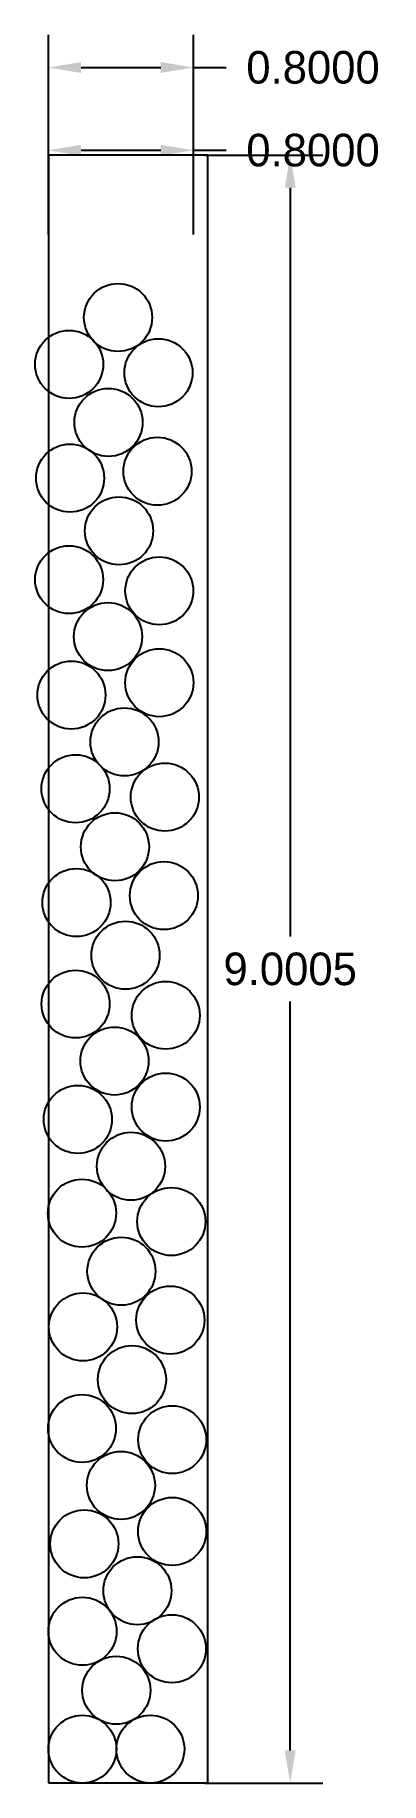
# Model space of a CAD drawing. Header units: inches. Extents: x -48 to 138, y -19 to 22.
# Drawn here: x -47.76 to -45.85, y 1.74 to 11.4 of the extents above; entities that cross this region are included whole.
import ezdxf

# ---------------------------------------------------------------- set-up
doc = ezdxf.new("R2010")
doc.units = ezdxf.units.IN
doc.header["$MEASUREMENT"] = 0
doc.dimstyles.get("Standard").update_dxf_attribs({"dimtxt": 0.18, "dimasz": 0.18, "dimexe": 0.18, "dimexo": 0.0625, "dimgap": 0.09, "dimtad": 0, "dimtih": 1, "dimtoh": 1, "dimdec": 4, "dimzin": 0, "dimdsep": 46, "dimtxsty": 'Standard', "dimcen": 0.09, "dimadec": 0, "dimazin": 0, "dimtfac": 1, "dimtdec": 4, "dimtofl": 0, "dimtmove": 0, "dimatfit": 3, "dimfxl": 1, "dimtolj": 1, "dimtzin": 0, "dimarcsym": 0})

msp = doc.modelspace()

# ---------------------------------------------------------------- blocks, each defined once
blk = doc.blocks.new('*D41')
at = {"color": 0, "lineweight": -2, "transparency": 16777216}
for p, q in [((-46.8257, 10.7356), (-46.1742, 10.7356)), ((-46.3542, 10.5556), (-46.3542, 6.4154)), ((-46.3542, 1.9151), (-46.3542, 6.0554)), ((-46.8257, 1.7351), (-46.1742, 1.7351))]:
    blk.add_line(p, q, dxfattribs=at)
at = {"color": 0, "transparency": 16777216}
for points in [[(-46.3842, 10.5556), (-46.3242, 10.5556), (-46.3542, 10.7356)], [(-46.3842, 1.9151), (-46.3242, 1.9151), (-46.3542, 1.7351)]]:
    blk.add_solid(points, dxfattribs=at)
at = {"layer": 'Defpoints', "color": 0, "transparency": 16777216}
for p in [(-46.8882, 10.7356), (-46.8882, 1.7351), (-46.3542, 1.7351)]:
    blk.add_point(p, dxfattribs=at)
at = {"color": 0, "transparency": 16777216, "insert": (-46.3542, 6.2354), "char_height": 0.18, "attachment_point": 5}
blk.add_mtext('\\A1;9.0005', dxfattribs=at)
blk = doc.blocks.new('*D42')
at = {"color": 0, "lineweight": -2, "transparency": 16777216}
for p, q in [((-47.6882, 10.2976), (-47.6882, 10.9424)), ((-46.8882, 10.2976), (-46.8882, 10.9424)), ((-47.5082, 10.7624), (-47.0682, 10.7624)), ((-46.8882, 10.7624), (-46.7082, 10.7624))]:
    blk.add_line(p, q, dxfattribs=at)
at = {"color": 0, "transparency": 16777216}
for points in [[(-47.5082, 10.7924), (-47.5082, 10.7324), (-47.6882, 10.7624)], [(-47.0682, 10.7924), (-47.0682, 10.7324), (-46.8882, 10.7624)]]:
    blk.add_solid(points, dxfattribs=at)
at = {"layer": 'Defpoints', "color": 0, "transparency": 16777216}
for p in [(-46.8882, 10.7624), (-47.6882, 10.2351), (-46.8882, 10.2351)]:
    blk.add_point(p, dxfattribs=at)
at = {"color": 0, "transparency": 16777216, "insert": (-46.2282, 10.7624), "char_height": 0.18, "attachment_point": 5}
blk.add_mtext('\\A1;0.8000', dxfattribs=at)
blk = doc.blocks.new('*D43')
at = {"color": 0, "lineweight": -2, "transparency": 16777216}
for p, q in [((-47.6882, 10.7552), (-47.6882, 11.4)), ((-46.8882, 10.7552), (-46.8882, 11.4)), ((-47.5082, 11.22), (-47.0682, 11.22)), ((-46.8882, 11.22), (-46.7082, 11.22))]:
    blk.add_line(p, q, dxfattribs=at)
at = {"color": 0, "transparency": 16777216}
for points in [[(-47.5082, 11.25), (-47.5082, 11.19), (-47.6882, 11.22)], [(-47.0682, 11.25), (-47.0682, 11.19), (-46.8882, 11.22)]]:
    blk.add_solid(points, dxfattribs=at)
at = {"layer": 'Defpoints', "color": 0, "transparency": 16777216}
for p in [(-46.8882, 11.22), (-47.6882, 10.6927), (-46.8882, 10.6927)]:
    blk.add_point(p, dxfattribs=at)
at = {"color": 0, "transparency": 16777216, "insert": (-46.2282, 11.22), "char_height": 0.18, "attachment_point": 5}
blk.add_mtext('\\A1;0.8000', dxfattribs=at)

# ---------------------------------------------------------------- dimensions: what is measured, and where the dimension line sits
at = {"color": 50}
for base, p1, p2, picture, middle in [((-46.88818, 11.22002), (-47.68818, 10.69274), (-46.88818, 10.69274), '*D43', (-46.22818, 11.22002)), ((-46.88818, 10.76243), (-47.68818, 10.23514), (-46.88818, 10.23514), '*D42', (-46.22818, 10.76243))]:
    dim = msp.add_linear_dim(base=base, p1=p1, p2=p2, dimstyle='Standard', dxfattribs=at)
    dim.commit()
    dim.dimension.update_dxf_attribs({"geometry": picture, "text_midpoint": middle})
dim = msp.add_linear_dim(base=(-46.35417, 1.73514), p1=(-46.88818, 10.73564), p2=(-46.88818, 1.73514), angle=90, dimstyle='Standard', dxfattribs=at)
dim.commit()
dim.dimension.update_dxf_attribs({"geometry": '*D41', "text_midpoint": (-46.35417, 6.23539)})

# ---------------------------------------------------------------- linework, layer by layer
at = {"color": 50}
msp.add_lwpolyline([(-47.68768, 1.73564), (-46.80768, 1.73564), (-46.80768, 10.73564), (-47.68768, 10.73564)], close=True, dxfattribs=at)
for centre, radius in [((-47.30383, 9.83792), 0.188), ((-47.57398, 9.57876), 0.188), ((-47.08109, 9.53255), 0.188), ((-47.35661, 9.2578), 0.188), ((-47.56862, 8.94975), 0.188), ((-47.08645, 8.98791), 0.188), ((-47.29846, 8.65841), 0.188), ((-47.5739, 8.38837), 0.1875), ((-47.07629, 8.32657), 0.1875), ((-47.35915, 8.07351), 0.188), ((-47.56127, 7.75051), 0.188), ((-47.07625, 7.81886), 0.188), ((-47.26827, 7.49149), 0.188), ((-47.53842, 7.23233), 0.188), ((-47.04553, 7.18612), 0.188), ((-47.32105, 6.91137), 0.188), ((-47.53306, 6.60331), 0.188), ((-47.05089, 6.64148), 0.188), ((-47.2629, 6.31197), 0.188), ((-47.53833, 6.04194), 0.1875), ((-47.04073, 5.98013), 0.1875), ((-47.32359, 5.72708), 0.188), ((-47.04069, 5.47242), 0.188), ((-47.52571, 5.40407), 0.188), ((-47.2327, 5.14505), 0.188), ((-47.50286, 4.88589), 0.188), ((-47.00997, 4.83968), 0.188), ((-47.28548, 4.56493), 0.188), ((-47.01533, 4.29504), 0.188), ((-47.49749, 4.25688), 0.188), ((-47.22734, 3.96554), 0.188), ((-47.50277, 3.6955), 0.1875), ((-47.00517, 3.6337), 0.1875), ((-47.28803, 3.38064), 0.188), ((-47.00513, 3.12599), 0.188), ((-47.49015, 3.05764), 0.188), ((-47.19714, 2.79862), 0.188), ((-47.50018, 2.57418), 0.188), ((-47.0068, 2.47743), 0.188), ((-47.31318, 2.24798), 0.188), ((-47.50068, 1.92264), 0.1875), ((-47.12568, 1.92264), 0.1875)]:
    msp.add_circle(centre, radius, dxfattribs=at)

msp.set_redraw_order([(e.dxf.handle, doc.entitydb.next_handle()) for e in msp.query("TEXT MTEXT ATTDEF DIMENSION ARC_DIMENSION")])  # texts and dimensions are drawn at this point

doc.saveas('drawing.dxf')
